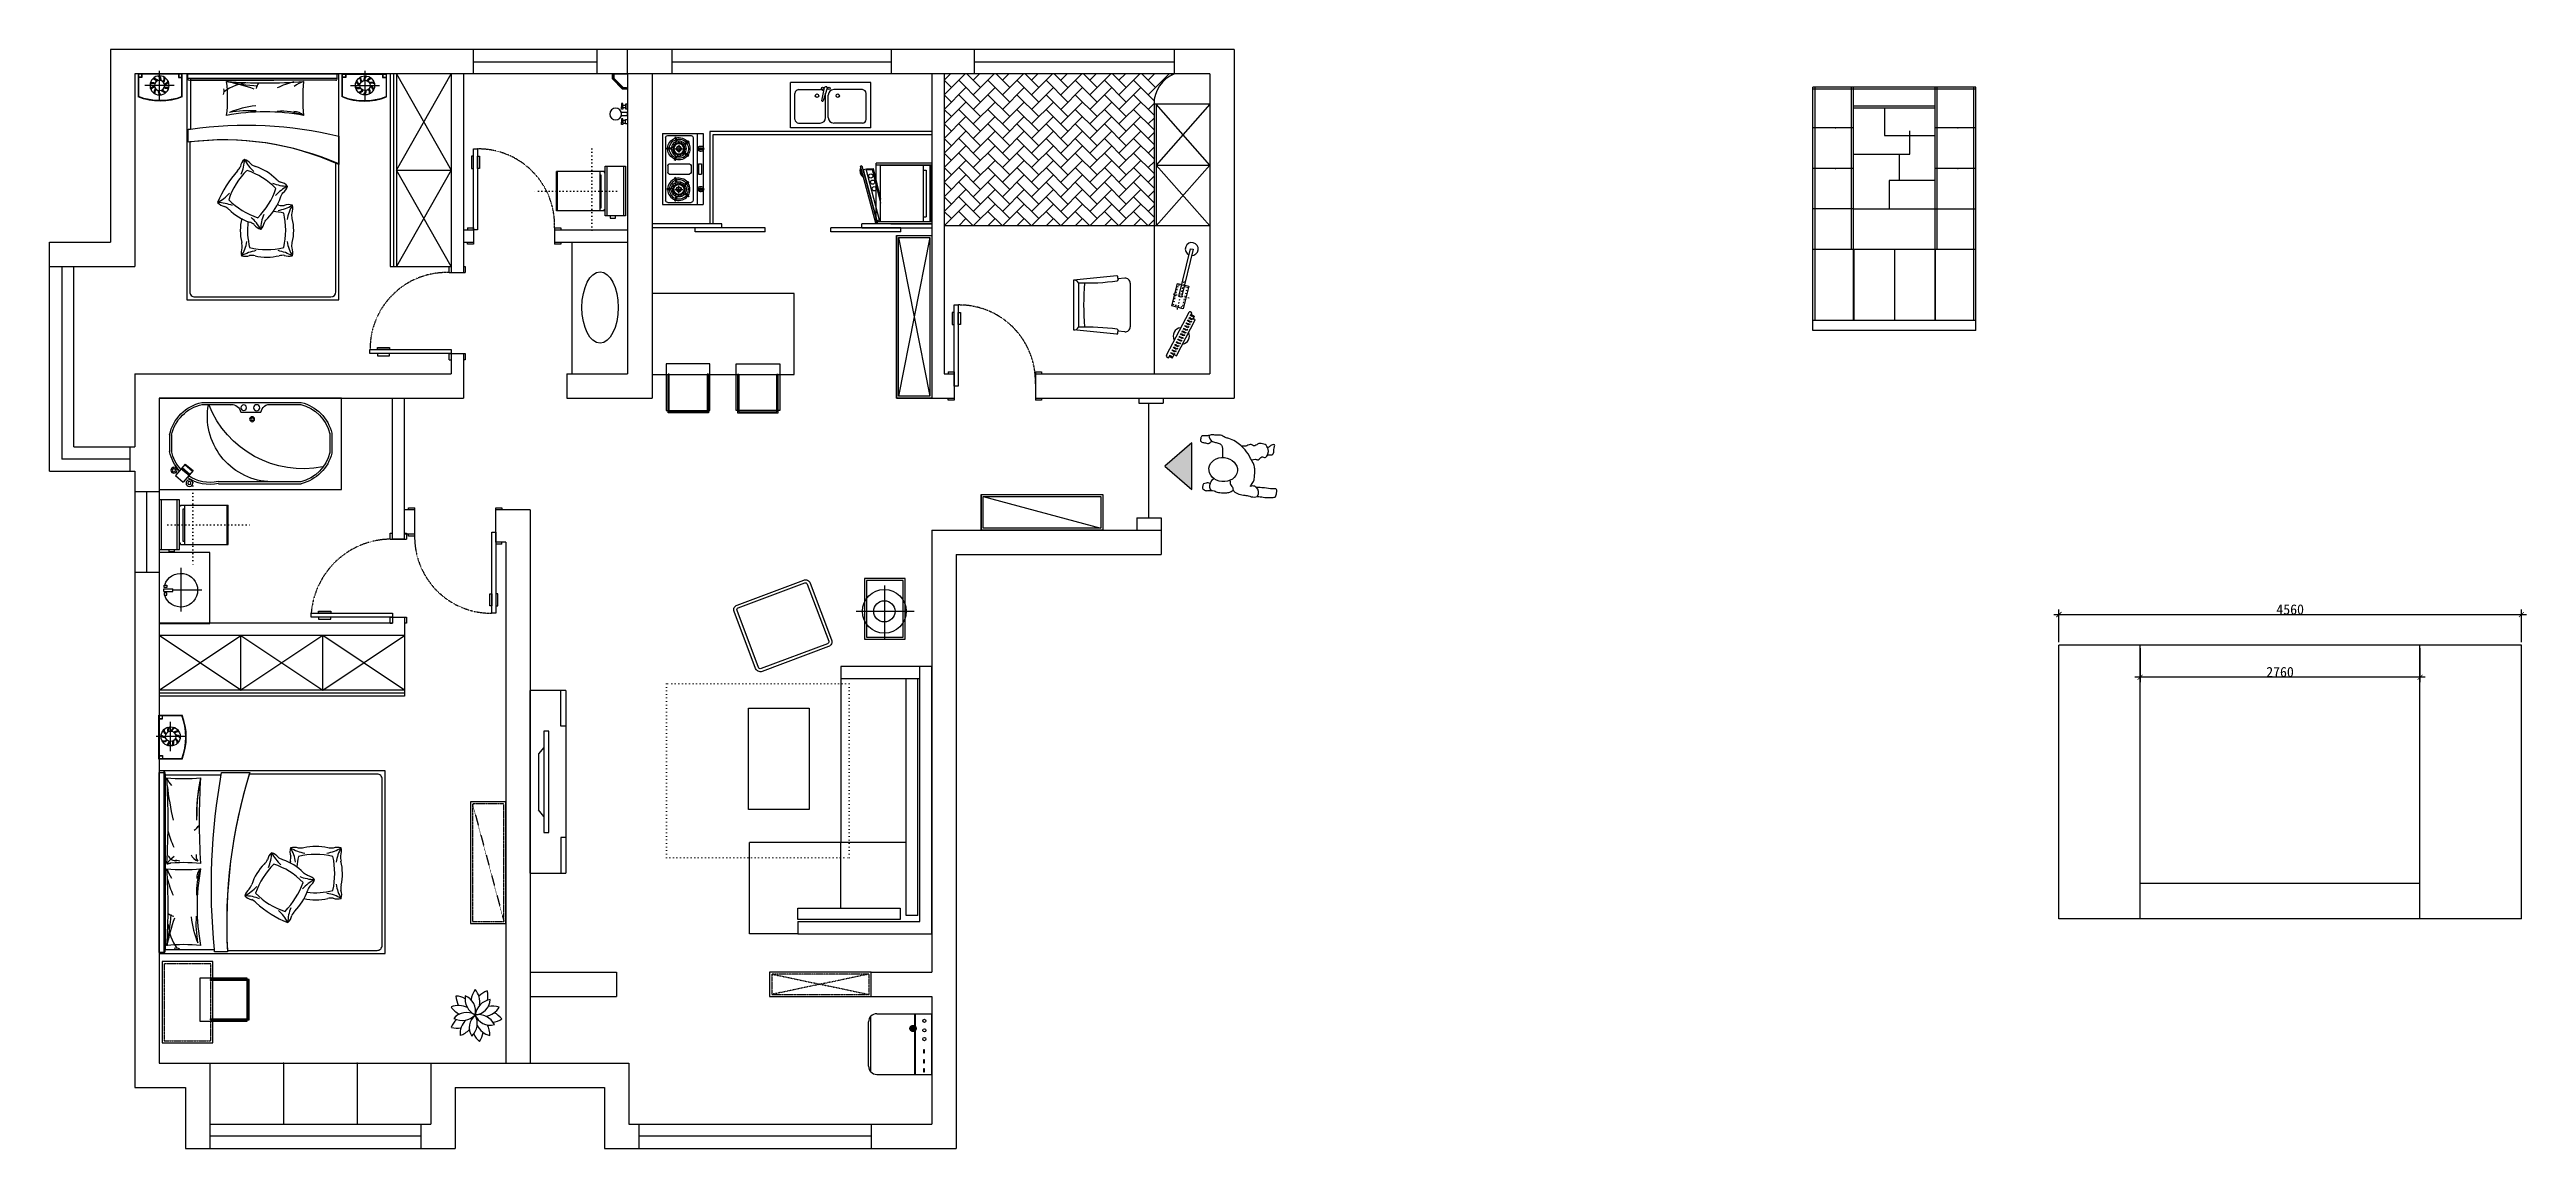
# Model space of a CAD drawing. Header units: millimetres. Extents: x -30834 to 68972, y -10073 to 1679.
# Drawn here: x 28732 to 53153, y -9653 to 1187 of the extents above; entities that cross this region are included whole.
import ezdxf

# ---------------------------------------------------------------- set-up
doc = ezdxf.new("R2010")
doc.units = ezdxf.units.MM
for name, pattern in [('ACAD_ISO02W100', [15, 12, -3]), ('ACAD_ISO03W100', [30, 12, -18]), ('ACAD_ISO07W100', [3.5, 0.5, -3]), ('DASH', [0.35, 0.25, -0.1])]:
    doc.linetypes.add(name, pattern=pattern)
for name, color, linetype in [('1', 1, 'Continuous'), ('8', 8, 'Continuous'), ('D', 4, 'Continuous'), ('O', 4, 'Continuous'), ('P-其他-五金洁具', 122, 'Continuous'), ('WALL-MOVE', 6, 'Continuous'), ('家具内线', 250, 'Continuous'), ('梁位', 1, 'Continuous')]:
    doc.layers.add(name, color=color, linetype=linetype)
doc.styles.add('ATT', font='txt')
doc.styles.get("Standard").update_dxf_attribs({"font": ''})
doc.styles.get('Standard').set_extended_font_data('SimSun')
doc.dimstyles.new('ISO-25', dxfattribs={"dimtxt": 100, "dimasz": 50, "dimexe": 50, "dimexo": 30, "dimtad": 1, "dimdec": 0, "dimtxsty": 'Standard', "dimblk": 'ARCHTICK', "dimcen": 30, "dimdle": 50, "dimclrd": 251, "dimclre": 251, "dimclrt": 256, "dimadec": 0, "dimazin": 0, "dimtfac": 1, "dimtdec": 0, "dimtmove": 2, "dimatfit": 3, "dimldrblk": 'DOT', "dimfxl": 1, "dimarcsym": 0})

msp = doc.modelspace()

# ---------------------------------------------------------------- blocks, each defined once
blk = doc.blocks.new('A$C57545BEF')
at = {"layer": '家具内线'}
blk.add_hatch(color=256, dxfattribs=at).paths.add_polyline_path([(80, 836), (311, 1105), (542, 836)])
blk.add_lwpolyline([(311, 1105), (80, 836), (542, 836), (311, 1105)], close=True, dxfattribs=at)
for centre, radius, start, end in [((114, 613), 50.8, 60.7778, 146.3788), ((626, 568), 102, 97.2665, 135.5568), ((51, 254), 74.6, 237.0292, 315.5679), ((456, 156), 74, 231.6495, 304.8628)]:
    blk.add_arc(centre, radius, start, end, dxfattribs=at)
at = {"layer": '家具内线', "extrusion": (0, 0, -1)}
blk.add_ellipse((277, 528), major_axis=(14, 140), ratio=0.844827, start_param=3.141593, end_param=9.424778, dxfattribs=at)
at = {"layer": '家具内线'}
for points, knots in [([(170, 461), (158, 455), (132, 467), (110, 435), (68, 433), (35, 386), (25, 333), (19, 276), (1, 232), (15, 182), (2, 131), (1, 76), (-1, 35), (12, 3), (43, 4), (66, -2), (92, 4), (83, 60), (94, 103), (100, 156), (97, 198), (122, 228), (101, 273), (146, 236), (175, 220), (228, 219), (278, 213), (335, 228), (396, 264), (464, 299), (515, 357), (559, 406), (582, 461), (593, 513), (623, 550), (612, 599), (625, 643), (602, 687), (620, 739), (585, 749), (561, 758), (543, 732), (541, 703), (529, 668), (559, 647), (545, 612), (541, 578), (523, 542), (489, 534), (448, 534), (417, 534), (396, 534)], [0, 0, 0, 0, 39.814734, 63.861679, 101.873716, 155.815282, 219.739603, 265.974723, 326.920515, 356.977896, 415.29971, 480.957001, 522.905694, 537.072014, 578.988508, 598.413424, 611.490791, 650.447739, 728.210158, 757.371518, 810.832955, 845.625325, 870.994577, 905.764712, 944.996243, 993.558153, 1054.454902, 1098.232023, 1164.921433, 1266.962374, 1325.770222, 1392.481568, 1463.947162, 1501.1189, 1552.606777, 1594.202632, 1645.292515, 1681.414686, 1743.889086, 1753.900839, 1787.894125, 1805.413181, 1839.779283, 1878.73623, 1899.347902, 1933.369187, 1972.552501, 2010.583195, 2039.92606, 2071.863263, 2133.764091, 2133.764091, 2133.764091, 2133.764091]), ([(187, 617), (193, 604), (171, 659), (131, 651), (151, 677), (141, 697), (142, 722), (117, 728), (95, 739), (75, 716), (65, 686), (75, 651), (66, 613), (47, 571), (49, 521), (48, 469), (65, 443), (75, 428)], [0, 0, 0, 0, 42.740303, 65.127122, 85.165103, 105.203524, 131.373069, 146.731066, 175.969445, 194.94235, 227.362383, 269.311076, 298.572891, 343.379818, 404.180332, 446.129025, 496.583665, 496.583665, 496.583665, 496.583665]), ([(374, 251), (368, 262), (388, 208), (366, 185), (388, 165), (410, 146), (382, 109), (434, 91), (406, 21), (475, 34), (527, 13), (521, 58), (502, 69), (491, 96), (522, 102), (531, 136), (542, 174), (517, 201), (507, 230), (529, 249), (523, 274), (505, 302), (506, 329), (507, 348)], [0, 0, 0, 0, 39.216823, 68.478658, 92.525782, 113.136954, 149.669204, 184.190421, 228.53435, 302.383813, 329.092788, 358.655257, 391.336544, 404.421574, 430.242052, 456.411597, 505.013562, 538.056847, 561.108806, 587.278866, 609.681888, 632.602247, 686.820609, 686.820609, 686.820609, 686.820609])]:
    blk.add_open_spline(points, degree=3, knots=knots, dxfattribs=at)
blk = doc.blocks.new('55')
at = {"color": 40, "ltscale": 100}
for p, q in [((97535, -5809), (97922, -5809)), ((97535, -6278), (97535, -5809)), ((97922, -6278), (97922, -5809)), ((97483, -6489), (97483, -6289)), ((97483, -6289), (97973, -6289)), ((97535, -6278), (97546, -6278)), ((97546, -6278), (97546, -6289)), ((97922, -6278), (97911, -6278)), ((97911, -6278), (97911, -6289)), ((97973, -6289), (97973, -6489)), ((97973, -6489), (97483, -6489))]:
    blk.add_line(p, q, dxfattribs=at)
for points in [[(97483, -6340), (97463, -6340), (97463, -6390), (97483, -6390)], [(97887, -6238), (97564, -6238), (97564, -6251), (97887, -6251)]]:
    blk.add_lwpolyline(points, close=True, dxfattribs=at)
at = {"layer": '1', "color": 32, "linetype": 'ACAD_ISO07W100', "ltscale": 10}
for p, q in [((97728, -6401), (97728, -5594)), ((98146, -6157), (97309, -6157))]:
    blk.add_line(p, q, dxfattribs=at)
at = {"layer": 'D', "color": 251}
for p, q in [((97535, -5819), (97922, -5819)), ((97483, -6309), (97973, -6309)), ((97922, -6238), (97535, -6238)), ((97973, -6469), (97483, -6469))]:
    blk.add_line(p, q, dxfattribs=at)
blk = doc.blocks.new('rte0.0000')
at = {"color": 40, "ltscale": 100}
for p, q in [((96613, -4355), (97051, -4355)), ((96533, -4435), (96533, -4979)), ((97131, -4435), (97131, -4979)), ((96533, -4818), (97131, -4818)), ((96533, -4979), (97131, -4979))]:
    blk.add_line(p, q, dxfattribs=at)
at = {"color": 1, "linetype": 'ACAD_ISO02W100', "ltscale": 100}
for p, q in [((96957, -4787), (97005, -4816)), ((96957, -4798), (96995, -4822)), ((96961, -4777), (97012, -4809)), ((96967, -4770), (97015, -4799)), ((96978, -4764), (97016, -4788))]:
    blk.add_line(p, q, dxfattribs=at)
at = {"color": 40, "ltscale": 100}
for points in [[(96591, -4898), (96591, -4904), (96555, -4904), (96555, -4898)], [(96678, -4898), (96678, -4904), (96642, -4904), (96642, -4898)], [(96778, -4898), (96778, -4904), (96742, -4904), (96742, -4898)]]:
    blk.add_lwpolyline(points, close=True, dxfattribs=at)
at = {"color": 1, "linetype": 'ACAD_ISO02W100', "ltscale": 100}
blk.add_circle((96986, -4793), 30, dxfattribs=at)
at = {"color": 40, "ltscale": 100}
for centre in [(96881, -4905), (96967, -4905), (97061, -4905)]:
    blk.add_circle(centre, 15.7, dxfattribs=at)
for centre, start, end in [((96613, -4435), 90, 180), ((97051, -4435), 0, 90)]:
    blk.add_arc(centre, 80, start, end, dxfattribs=at)
at = {"layer": 'D', "color": 251}
for p, q in [((96559, -4377), (97106, -4377)), ((97131, -4809), (96534, -4809))]:
    blk.add_line(p, q, dxfattribs=at)
blk = doc.blocks.new('rwer3d')
at = {"color": 40, "ltscale": 100}
for p, q in [((88216, -10487), (88216, -9922)), ((89938, -10487), (89938, -9987)), ((88207, -10472), (89119, -10472)), ((89947, -10472), (89119, -10472))]:
    blk.add_line(p, q, dxfattribs=at)
for points in [[(89977, -10534), (89977, -8304), (88177, -8304), (88177, -10534)], [(88193, -10487), (89967, -10487), (89967, -10534), (88193, -10534), (88193, -10487)], [(89119, -10472), (89937, -10472)]]:
    blk.add_lwpolyline(points, dxfattribs=at)
for points in [[(88935, -8738, 0.159461), (88939, -8817, -0.076283), (88935, -8869, 0.115075), (88935, -9107, -0.076283), (88939, -9159, 0.159461), (88935, -9238)], [(89248, -9000, 0.159461), (89209, -9069, -0.076283), (89178, -9112, 0.115075), (89053, -9313, -0.076283), (89028, -9359, 0.159461), (88983, -9424)], [(89356, -8820, 0.111006), (89020, -8820, 0.119549), (89020, -9160, 0.033212), (89123, -9176)], [(89562, -9292, 0.111006), (89276, -9114, 0.119549), (89096, -9403, 0.107813), (89381, -9582)], [(89383, -9582, 0.121865), (89562, -9292, 0.121865)]]:
    blk.add_lwpolyline(points, format="xyb", dxfattribs=at)
for points in [[(89091, -10124, 0.058596), (89091, -10458, 0.033326), (88244, -10458, 0.052163), (88244, -10124, 0.033617)], [(89900, -10124, 0.058596), (89900, -10458, 0.037221), (89141, -10458, 0.052163), (89141, -10124, 0.093949)]]:
    blk.add_lwpolyline(points, format="xyb", close=True, dxfattribs=at)
for centre, radius, start, end in [((88966, -8880), 145, 70.7023, 102.284), ((89028, -8570), 174, 265.2252, 282.6741), ((89187, -9248), 522, 77.0576, 103.3153), ((89341, -8569), 174, 257.6988, 275.1477), ((89402, -8860), 127, 74.5791, 110.8198), ((89313, -8772), 127, 339.3666, 15.6073), ((89199, -9137), 145, 38.7754, 70.3571), ((88669, -8991), 709, 353.1956, 14.0284), ((89605, -8832), 174, 175.0387, 192.4877), ((88926, -8988), 522, 346.8711, 13.1289), ((88973, -9127), 117, 251.3996, 291.5774), ((89031, -9409), 174, 77.6988, 95.1477), ((89185, -8730), 522, 257.0576, 258.7033), ((89416, -8907), 174, 233.2983, 250.7472), ((89192, -9566), 522, 45.1307, 71.3884), ((88659, -8850), 1095, 318.3818, 337.7644), ((89682, -9071), 174, 225.7718, 243.2208), ((89579, -9350), 127, 42.6522, 78.8929), ((89074, -9350), 117, 219.4726, 259.6505), ((88975, -9620), 174, 45.7718, 63.2208), ((89464, -9126), 522, 225.1307, 251.3884), ((89240, -9785), 174, 53.2983, 70.7472), ((89441, -9571), 122, 217.2937, 254.0973), ((89322, -9595), 127, 312.4658, 348.7065), ((89601, -9699), 174, 135.5854, 153.0343), ((88207, -10502), 30, 90, 180), ((89664, -10008), 437, 273.437, 306.903), ((90009, -10363), 83.1, 155.8927, 196.1192), ((89947, -10502), 30, 0, 90)]:
    blk.add_arc(centre, radius, start, end, dxfattribs=at)
at = {"layer": 'D', "color": 251}
blk.add_lwpolyline([(89947, -9861), (89947, -8384, 0.414214), (89897, -8334), (88257, -8334, 0.414214), (88207, -8384), (88207, -9645)], format="xyb", dxfattribs=at)
at = {"layer": 'D', "color": 250}
for points in [[(88987, -8878, 0.091296), (88935, -8738, 0.091296), (89076, -8789)], [(89295, -8789, 0.091296), (89435, -8738, 0.091296), (89384, -8878, 0.091296)], [(89217, -9147, 0.091296), (89248, -9000, 0.091296), (89340, -9118)], [(89076, -9187, 0.091296), (88935, -9238, 0.091296), (88987, -9098, 0.091296)], [(89526, -9234, 0.091296), (89672, -9265, 0.091296), (89554, -9356, 0.091296)], [(89130, -9455, 0.091296), (88983, -9424, 0.091296), (89102, -9333, 0.091296)], [(89438, -9542, 0.091296), (89408, -9689, 0.091296), (89316, -9571, 0.091296)]]:
    blk.add_lwpolyline(points, format="xyb", dxfattribs=at)
at = {"layer": 'D', "color": 251}
blk.add_lwpolyline([(89962, -9987), (89938, -9987, -0.070023), (88193, -9917), (88193, -9640, 0.088961), (89962, -9860)], format="xyb", close=True, dxfattribs=at)
for centre, radius, start, end in [((89691, -4812), 5055, 252.928, 272.9015), ((88606, -8491), 1672, 257.6485, 270.5412), ((88603, -8620), 1545, 256.736, 272.2063), ((88750, -10138), 28, 173.7543, 257.2187), ((89059, -9891), 417, 216.2085, 225.0849), ((89018, -10093), 76, 256.4823, 308.5563), ((88960, -10116), 111, 294.2916, 340.9896), ((89234, -10031), 132, 224.9456, 271.1772), ((89365, -9534), 631, 249.189, 273.416), ((89679, -9023), 1147, 266.4726, 279.7719), ((89506, -9237), 987, 276.2999, 291.8741), ((88144, -10229), 252, 294.6457, 314.1585), ((87948, -7297), 3179, 276.7484, 282.9872), ((88531, -9525), 951, 284.4079, 294.77), ((88985, -10371), 77.1, 289.4328, 10.5022), ((89342, -10146), 401, 216.4935, 231.2792), ((89143, -10363), 83.1, 155.8927, 196.1192), ((89039, -10448), 53.6, 349.1559, 39.1767), ((89015, -10102), 378, 289.4686, 305.3909), ((89043, -9646), 830, 283.5116, 295.7264), ((89481, -10365), 130, 321.8174, 349.8987), ((89409, -12791), 2383, 78.1166, 85.5577), ((90549, -7554), 2975, 251.9835, 257.4053)]:
    blk.add_arc(centre, radius, start, end, dxfattribs=at)
blk = doc.blocks.new('erer3wwe')
at = {"color": 40, "ltscale": 100}
for p, q in [((87730, -6423), (87730, -6195)), ((88084, -6308), (87796, -6308)), ((87940, -6164), (87940, -6452)), ((88164, -6195), (88164, -6423))]:
    blk.add_line(p, q, dxfattribs=at)
for points in [[(87766, -6423), (87766, -6387), (87730, -6387)], [(88164, -6423), (87730, -6423)], [(88128, -6423), (88128, -6387), (88164, -6387)]]:
    blk.add_lwpolyline(points, dxfattribs=at)
for radius in [94.2, 51]:
    blk.add_circle((87940, -6308), radius, dxfattribs=at)
blk.add_arc((87947, -6755), 601, 68.8749, 111.2552, dxfattribs=at)
at = {"layer": 'D', "color": 251}
for p, q in [((87733, -6423), (87733, -6197)), ((88161, -6197), (88161, -6420))]:
    blk.add_line(p, q, dxfattribs=at)
at = {"layer": 'D', "color": 3}
blk.add_line((87870, -6423), (87887, -6423), dxfattribs=at)
at = {"layer": 'D', "color": 251}
for points in [[(87763, -6423), (87763, -6423), (87763, -6390), (87730, -6390)], [(88161, -6420), (87733, -6420)], [(88131, -6423), (88131, -6423), (88131, -6390), (88164, -6390)]]:
    blk.add_lwpolyline(points, dxfattribs=at)
for centre, radius, start, end in [((87947, -6758), 600, 69.0948, 110.9052), ((87875, -6284), 46.2, 232.3002, 292.538), ((87875, -6278), 60.5, 244.17, 290.4897), ((87905, -6246), 60.5, 208.17, 254.4897), ((87901, -6251), 46.2, 196.3002, 256.538), ((87948, -6238), 60.5, 172.17, 218.4897), ((87942, -6239), 46.2, 160.3002, 220.538), ((87988, -6256), 60.5, 136.17, 182.4897), ((87982, -6254), 46.2, 124.3002, 184.538), ((88009, -6294), 60.5, 100.17, 146.4897), ((88006, -6289), 46.2, 88.3002, 148.538), ((87937, -6377), 46.2, 340.3002, 40.538), ((87931, -6379), 60.5, 352.17, 38.4897), ((88004, -6338), 60.5, 64.17, 110.4897), ((88005, -6332), 46.2, 52.3002, 112.538), ((87979, -6366), 46.2, 16.3002, 76.538), ((87975, -6370), 60.5, 28.17, 74.4897), ((87873, -6327), 46.2, 268.3002, 328.538), ((87870, -6322), 60.5, 280.17, 326.4897), ((87897, -6363), 46.2, 304.3002, 4.538), ((87892, -6360), 60.5, 316.17, 2.4897)]:
    blk.add_arc(centre, radius, start, end, dxfattribs=at)
blk = doc.blocks.new('852253')
at = {"color": 40}
for p, q in [((27431, -71121), (27431, -70571)), ((27431, -70571), (28031, -70571)), ((27440, -70566), (28000, -70416)), ((27443, -70580), (27440, -70566)), ((28004, -70430), (27443, -70580)), ((28004, -70430), (28000, -70416)), ((28031, -71121), (28031, -70571)), ((28031, -71121), (28031, -70571)), ((28031, -71121), (28031, -70571)), ((27431, -70716), (27431, -71121)), ((28012, -71034), (27452, -71034)), ((28031, -71121), (27431, -71121)), ((28011, -71101), (27451, -71101))]:
    blk.add_line(p, q, dxfattribs=at)
at = {"color": 251}
for p, q in [((27451, -71121), (27451, -70571)), ((27463, -70581), (27965, -70447)), ((27469, -70605), (27972, -70471)), ((27968, -70533), (27636, -70615)), ((27977, -70541), (27676, -70614)), ((27972, -70471), (27965, -70447)), ((27965, -70476), (27968, -70533)), ((27974, -70480), (27977, -70541)), ((27987, -70416), (27978, -70418)), ((28011, -71121), (28011, -70571)), ((27452, -71121), (27452, -70615)), ((27452, -70615), (28012, -70615)), ((27469, -70605), (27463, -70581)), ((27469, -70605), (27472, -70615)), ((28012, -70615), (28012, -71121)), ((27502, -71034), (27502, -71064)), ((27962, -71064), (27502, -71064)), ((27962, -71034), (27962, -71064)), ((28011, -71111), (27451, -71111))]:
    blk.add_line(p, q, dxfattribs=at)
at = {"color": 3}
blk.add_line((27452, -71121), (27452, -70643), dxfattribs=at)
at = {"color": 251}
for centre in [(27778, -70552), (27843, -70536), (27904, -70518)]:
    blk.add_circle(centre, 21, dxfattribs=at)
for radius, start, end in [(83.4, 69.8756, 140.1244), (78.4, 75.4644, 134.5356)]:
    blk.add_arc((27958, -70494), radius, start, end, dxfattribs=at)
blk = doc.blocks.new('rtyt')
at = {"color": 40}
for p, q in [((37818, -4100), (37818, -4630)), ((37539, -4355), (38111, -4355))]:
    blk.add_line(p, q, dxfattribs=at)
blk.add_lwpolyline([(37623, -4630), (38023, -4630), (38023, -4030), (37623, -4030)], close=True, dxfattribs=at)
at = {"color": 252}
blk.add_lwpolyline([(37643, -4610), (38003, -4610), (38003, -4050), (37643, -4050)], close=True, dxfattribs=at)
at = {"color": 40}
for radius in [216, 105]:
    blk.add_circle((37818, -4355), radius, dxfattribs=at)
blk = doc.blocks.new('8552223')
at = {"color": 40}
for p, q in [((9765, -10470), (9765, -9679)), ((9765, -9679), (10211, -9679)), ((9811, -9758), (9811, -9972)), ((9849, -9722), (10104, -9722)), ((10141, -9758), (10141, -9972)), ((10211, -10470), (10211, -9679)), ((10157, -10041), (10030, -10001)), ((10031, -9987), (10162, -10013)), ((9811, -10389), (9811, -10105)), ((9865, -10025), (10107, -10025)), ((9865, -10052), (10088, -10052)), ((10141, -10389), (10141, -10105)), ((9765, -10470), (10211, -10470)), ((9849, -10425), (10104, -10425))]:
    blk.add_line(p, q, dxfattribs=at)
at = {"color": 251}
for centre in [(10081, -9940), (10081, -10145)]:
    blk.add_circle(centre, 17.1, dxfattribs=at)
at = {"color": 40}
for centre in [(10154, -9996), (10154, -10060)]:
    blk.add_circle(centre, 11.8, dxfattribs=at)
for centre, radius, start, end in [((9851, -9763), 40.5, 94.8143, 173.8893), ((10103, -9731), 8.91, 85.1857, 90), ((10101, -9763), 40.5, 6.1107, 85.1857), ((9865, -9972), 53.5, 180, 270), ((10035, -9994), 8.06, 121.5589, 234.7472), ((10088, -9972), 53.5, 319.4308, 0), ((9865, -10105), 53.5, 90, 180), ((10088, -10105), 53.5, 0, 90), ((10160, -10033), 8.91, 252.3516, 329.2344), ((10152, -10028), 18, 329.2344, 57.1638), ((9851, -10385), 40.5, 186.1107, 265.1857), ((10103, -10416), 8.91, 270, 274.8143), ((10101, -10385), 40.5, 274.8143, 353.8893)]:
    blk.add_arc(centre, radius, start, end, dxfattribs=at)
at = {"color": 0}
for centre, radius, start, end in [((10088, -9972), 53.5, 270, 270.5321), ((9849, -10416), 8.91, 265.1857, 270)]:
    blk.add_arc(centre, radius, start, end, dxfattribs=at)
blk = doc.blocks.new('ffyr')
at = {"color": 40, "ltscale": 100}
for p, q in [((8176, 4643), (6676, 4643)), ((6676, 4643), (6676, 2413)), ((8176, 2413), (8176, 4643)), ((8138, 2460), (8138, 2959)), ((6703, 2475), (7318, 2475)), ((8146, 2475), (7318, 2475)), ((6695, 2413), (6676, 2413))]:
    blk.add_line(p, q, dxfattribs=at)
for points in [[(7135, 4209, 0.159461), (7138, 4130, -0.076283), (7135, 4077, 0.115075), (7135, 3840, -0.076283), (7138, 3787, 0.159461), (7135, 3709)], [(7447, 3947, 0.159461), (7409, 3878, -0.076283), (7378, 3835, 0.115075), (7252, 3634, -0.076283), (7228, 3587, 0.159461), (7183, 3522)], [(7556, 4127, 0.111006), (7220, 4127, 0.119549), (7220, 3786, 0.033212), (7323, 3771)], [(7762, 3655, 0.111006), (7476, 3832, 0.119549), (7296, 3543, 0.107813), (7581, 3365)], [(7582, 3365, 0.121865), (7762, 3655, 0.121865)]]:
    blk.add_lwpolyline(points, format="xyb", dxfattribs=at)
blk.add_lwpolyline([(7783, 2823, 0.058596), (7783, 2489, 0.037221), (7024, 2489, 0.052163), (7024, 2823, 0.093949)], format="xyb", close=True, dxfattribs=at)
for points in [[(6695, 2460), (8166, 2460), (8166, 2413), (6695, 2413), (6695, 2460)], [(7318, 2475), (8137, 2475)]]:
    blk.add_lwpolyline(points, dxfattribs=at)
for centre, radius, start, end in [((7166, 4067), 145, 70.7023, 102.284), ((7228, 4377), 174, 265.2252, 282.6741), ((7386, 3699), 522, 77.0576, 103.3153), ((7540, 4378), 174, 257.6988, 275.1477), ((7601, 4086), 127, 74.5791, 110.8198), ((7513, 4175), 127, 339.3666, 15.6073), ((7399, 3810), 145, 38.7754, 70.3571), ((6868, 3955), 709, 353.1956, 14.0284), ((7804, 4115), 174, 175.0387, 192.4877), ((7126, 3959), 522, 346.8711, 13.1289), ((7172, 3820), 117, 251.3996, 291.5774), ((7231, 3538), 174, 77.6988, 95.1477), ((7385, 4217), 522, 257.0576, 258.7033), ((7615, 4040), 174, 233.2983, 250.7472), ((7391, 3381), 522, 45.1307, 71.3884), ((6858, 4097), 1095, 318.3818, 337.7644), ((7881, 3876), 174, 225.7718, 243.2208), ((7778, 3596), 127, 42.6522, 78.8929), ((7273, 3597), 117, 219.4726, 259.6505), ((7174, 3326), 174, 45.7718, 63.2208), ((7664, 3821), 522, 225.1307, 251.3884), ((7440, 3162), 174, 53.2983, 70.7472), ((7641, 3375), 122, 217.2937, 254.0973), ((7522, 3351), 127, 312.4658, 348.7065), ((7801, 3248), 174, 135.5854, 153.0343), ((6704, 2465), 9.98, 85.3761, 209.9604), ((7546, 2939), 437, 273.437, 306.903), ((7891, 2584), 83.1, 155.8927, 196.1192), ((8146, 2445), 30, 0, 90)]:
    blk.add_arc(centre, radius, start, end, dxfattribs=at)
at = {"layer": 'D', "color": 251}
for p, q in [((6706, 4563), (6706, 3302)), ((8096, 4613), (6756, 4613)), ((8146, 3086), (8146, 4563))]:
    blk.add_line(p, q, dxfattribs=at)
at = {"layer": 'D', "color": 250}
for points in [[(7186, 4068, 0.091296), (7135, 4209, 0.091296), (7275, 4157)], [(7494, 4157, 0.091296), (7635, 4209, 0.091296), (7583, 4068, 0.091296)], [(7417, 3800, 0.091296), (7447, 3947, 0.091296), (7540, 3829)], [(7275, 3760, 0.091296), (7135, 3709, 0.091296), (7186, 3849, 0.091296)], [(7725, 3713, 0.091296), (7872, 3682, 0.091296), (7754, 3590, 0.091296)], [(7329, 3491, 0.091296), (7183, 3522, 0.091296), (7301, 3614, 0.091296)], [(7638, 3404, 0.091296), (7607, 3258, 0.091296), (7515, 3376, 0.091296)]]:
    blk.add_lwpolyline(points, format="xyb", dxfattribs=at)
at = {"layer": 'D', "color": 251}
blk.add_lwpolyline([(8161, 2959), (8138, 2959, -0.096412), (6676, 3029), (6676, 3307, 0.137925), (8161, 3087)], format="xyb", close=True, dxfattribs=at)
for centre, radius, start, end in [((6756, 4563), 50, 90, 180), ((8096, 4563), 50, 360, 90), ((7809, 5894), 2829, 246.4034, 276.8575), ((7117, 2916), 132, 224.9456, 271.1772), ((7248, 3413), 631, 249.189, 273.416), ((7561, 3924), 1147, 266.4726, 279.7719), ((7388, 3710), 987, 276.2999, 291.8741), ((6898, 2845), 378, 289.4686, 305.3909), ((6925, 3300), 830, 283.5116, 295.7264), ((7363, 2581), 130, 321.8174, 349.8987), ((7292, 156), 2383, 78.1166, 85.5577), ((8431, 5392), 2975, 251.9835, 257.4053)]:
    blk.add_arc(centre, radius, start, end, dxfattribs=at)
blk = doc.blocks.new('tyrt')
at = {"color": 40}
blk.add_line((24097, -3673), (24097, -3653), dxfattribs=at)
for points in [[(24157, -2806), (24137, -2806), (24137, -2926), (24157, -2926)], [(24157, -2733), (24197, -2733), (24197, -3533), (24157, -3533)], [(24197, -2806), (24217, -2806), (24217, -2926), (24197, -2926)]]:
    blk.add_lwpolyline(points, close=True, dxfattribs=at)
at = {"color": 251, "linetype": 'DASH', "ltscale": 0.2}
blk.add_arc((24204, -3487), 753, 357.9783, 90.5336, dxfattribs=at)
at = {"layer": 'WALL-MOVE', "color": 40}
for p, q in [((24097, -3513), (24157, -3513)), ((24097, -3513), (24097, -3533)), ((24157, -3513), (24157, -3673)), ((24957, -3513), (24957, -3673)), ((24957, -3513), (25017, -3513)), ((25017, -3513), (25017, -3533)), ((25017, -3653), (25017, -3673)), ((24157, -3673), (24097, -3673)), ((25017, -3673), (24957, -3673))]:
    blk.add_line(p, q, dxfattribs=at)
blk = doc.blocks.new('trtryt')
at = {"color": 40, "ltscale": 100}
for p, q in [((31272, -2490), (31349, -2425)), ((31446, -2540), (31349, -2425)), ((31696, -2411), (32512, -2411)), ((31696, -2431), (32512, -2431)), ((31369, -2604), (31272, -2490)), ((31330, -2558), (31407, -2494)), ((31337, -2566), (31413, -2501)), ((31340, -2570), (31416, -2505)), ((31366, -2600), (31442, -2536)), ((31369, -2604), (31446, -2540)), ((31215, -2892), (31215, -2729)), ((31235, -2892), (31235, -2729)), ((32795, -2908), (32795, -2713)), ((32815, -2908), (32815, -2713)), ((31916, -3116), (32116, -3116)), ((31533, -3191), (31842, -3191)), ((31533, -3211), (32512, -3211)), ((32185, -3191), (32512, -3191))]:
    blk.add_line(p, q, dxfattribs=at)
blk.add_lwpolyline([(32911, -2353), (32911, -3253), (31111, -3253), (31111, -2353)], close=True, dxfattribs=at)
for centre, radius in [((31410, -2417), 32.7), ((31410, -2417), 15), ((31258, -2544), 30), ((31258, -2544), 16.4), ((31946, -3160), 27.5), ((32073, -3160), 30.3)]:
    blk.add_circle(centre, radius, dxfattribs=at)
for centre, radius, start, end in [((31615, -2811), 408, 78.457, 123.7777), ((31615, -2811), 388, 78.457, 123.4415), ((32415, -2811), 392, 13.7167, 76.2833), ((32415, -2811), 412, 13.7167, 76.2833), ((31615, -2811), 408, 137.8479, 168.457), ((31615, -2811), 388, 138.2405, 168.457), ((31615, -2811), 408, 191.543, 258.457), ((31615, -2811), 388, 191.543, 258.457), ((32415, -2811), 392, 283.7167, 346.2833), ((32415, -2811), 412, 283.7167, 346.2833), ((31829, -3104), 87.3, 261.3319, 352.5808), ((32201, -3107), 85.5, 186.0461, 280.8031)]:
    blk.add_arc(centre, radius, start, end, dxfattribs=at)
at = {"layer": 'O', "color": 251}
for radius in [24.7, 13.8]:
    blk.add_circle((32029, -3047), radius, dxfattribs=at)
for centre, radius, start, end in [((32234, -3076), 647, 94.5571, 190.1465), ((32530, -3554), 996, 78.6169, 158.6027)]:
    blk.add_arc(centre, radius, start, end, dxfattribs=at)
blk = doc.blocks.new('wewer')
at = {"layer": 'P-其他-五金洁具', "color": 8}
for p, q in [((-322, 11258), (-322, 11251)), ((-322, 11107), (-322, 11100))]:
    blk.add_line(p, q, dxfattribs=at)
for points in [[(-361, 11276), (-361, 11232), (-383, 11232), (-383, 11276)], [(-336, 11258), (-336, 11283), (-322, 11283), (-322, 11258)], [(-336, 11251), (-336, 11226), (-322, 11226), (-322, 11251)], [(-361, 11082), (-361, 11126), (-383, 11126), (-383, 11082)], [(-336, 11107), (-336, 11133), (-322, 11133), (-322, 11107)], [(-336, 11100), (-336, 11075), (-322, 11075), (-322, 11100)]]:
    blk.add_lwpolyline(points, close=True, dxfattribs=at)
for points in [[(-361, 11242), (-336, 11242), (-336, 11268), (-361, 11268)], [(-322, 11164), (-383, 11164), (-383, 11194), (-322, 11194)], [(-361, 11117), (-336, 11117), (-336, 11091), (-361, 11091)]]:
    blk.add_lwpolyline(points, dxfattribs=at)
blk.add_circle((-265, 11179), 58.1, dxfattribs=at)
blk = doc.blocks.new('222.')
at = {"color": 40, "ltscale": 100}
for p, q in [((96014, -4561), (96014, -4845)), ((95794, -4767), (96224, -4767)), ((96027, -4845), (96001, -4845)), ((96001, -4933), (96001, -4845)), ((96027, -4933), (96027, -4845)), ((95964, -4906), (95988, -4906)), ((95964, -4932), (95964, -4906)), ((95988, -4932), (95964, -4932)), ((95988, -4906), (95988, -4932)), ((96041, -4906), (96041, -4932)), ((96064, -4906), (96041, -4906)), ((96041, -4932), (96064, -4932)), ((96064, -4932), (96064, -4906))]:
    blk.add_line(p, q, dxfattribs=at)
blk.add_lwpolyline([(96341, -4481), (95641, -4481), (95641, -4981), (96341, -4981)], close=True, dxfattribs=at)
at = {"color": 40, "ltscale": 100, "extrusion": (0, 0, -1)}
for major_axis, start_param, end_param in [((0, 166), 3.446367, 9.120507), ((-118, 118), 3.849992, 4.00399)]:
    blk.add_ellipse((96014, -4767), major_axis=major_axis, ratio=1, start_param=start_param, end_param=end_param, dxfattribs=at)
blk = doc.blocks.new('8552')
at = {"color": 9}
for p, q in [((44038, -70058), (44081, -69629)), ((44571, -69629), (44081, -69629)), ((44546, -69679), (44107, -69679)), ((44615, -70058), (44571, -69629)), ((44061, -70135), (44067, -70066)), ((44591, -70135), (44585, -70066)), ((44541, -70189), (44111, -70189))]:
    blk.add_line(p, q, dxfattribs=at)
for points in [[(44043, -70063, 0.000061), (44043, -70063, 0.000003)], [(44043, -70063, 0.000061), (44043, -70063, 0.000003)], [(44610, -70063), (44610, -70063, -0.000001), (44610, -70063)]]:
    blk.add_lwpolyline(points, format="xyb", close=True, dxfattribs=at)
for centre, radius, start, end in [((44127, -69637), 46.5, 170.0218, 244.303), ((42016, -69764), 2092, 351.8571, 2.3222), ((44323, -72170), 2441, 84.8112, 95.0115), ((46636, -69764), 2092, 177.6778, 188.1429), ((44525, -69637), 46.5, 295.697, 9.9782), ((44043, -70058), 5, 174.8978, 270.6251), ((44044, -70152), 89, 70.1472, 90.6251), ((44078, -70059), 10, 250.1472, 352.6043), ((44575, -70059), 10, 187.3957, 289.8528), ((44609, -70152), 89, 89.3749, 109.8528), ((44610, -70058), 5, 269.3749, 5.1022), ((44111, -70139), 50, 174.8978, 270), ((44541, -70139), 50, 270, 5.1022)]:
    blk.add_arc(centre, radius, start, end, dxfattribs=at)
blk = doc.blocks.new('rrty')
at = {"color": 9}
for p, q in [((43814, -70555), (43805, -70573)), ((43805, -70573), (43820, -70581)), ((43809, -70602), (43804, -70612)), ((43804, -70612), (43837, -70629)), ((43815, -70592), (43809, -70602)), ((43820, -70581), (43815, -70592)), ((43837, -70629), (43825, -70651))]:
    blk.add_line(p, q, dxfattribs=at)
at = {"color": 40}
for p, q in [((44253, -70773), (43827, -70551)), ((43825, -70651), (44181, -70836)), ((44181, -70836), (44193, -70814)), ((44216, -70826), (44193, -70814)), ((44216, -70826), (44221, -70816)), ((44221, -70816), (44227, -70806)), ((44227, -70806), (44232, -70795)), ((44232, -70795), (44248, -70804)), ((44248, -70804), (44258, -70786))]:
    blk.add_line(p, q, dxfattribs=at)
at = {"color": 250, "linetype": 'ACAD_ISO03W100'}
for p, q in [((44221, -70816), (43809, -70602)), ((43809, -70602), (44221, -70816)), ((44227, -70806), (43815, -70592)), ((43815, -70592), (44227, -70806)), ((44232, -70795), (43820, -70581)), ((43820, -70581), (44232, -70795)), ((44193, -70814), (43837, -70629)), ((43837, -70629), (44193, -70814))]:
    blk.add_line(p, q, dxfattribs=at)
at = {"color": 9}
for centre, radius, start, end in [((43823, -70560), 10, 62.5256, 152.5256), ((44021, -70699), 80.7, 188.0966, 296.9545), ((44021, -70699), 80.7, 4.542, 120.5091)]:
    blk.add_arc(centre, radius, start, end, dxfattribs=at)
at = {"color": 40}
blk.add_arc((44249, -70781), 10, 332.5256, 62.5256, dxfattribs=at)
blk = doc.blocks.new('t')
at = {"color": 250, "linetype": 'ACAD_ISO03W100'}
for p, q in [((44557, -70724), (44273, -70654)), ((44306, -70708), (44327, -70621)), ((44503, -70756), (44306, -70708)), ((44327, -70621), (44524, -70669)), ((44394, -70776), (44436, -70602)), ((44510, -70729), (44503, -70756)), ((44524, -70669), (44516, -70703))]:
    blk.add_line(p, q, dxfattribs=at)
at = {"color": 9}
for p, q in [((44290, -70718), (44318, -70606)), ((44513, -70772), (44290, -70718)), ((44318, -70606), (44540, -70660)), ((44405, -70700), (44411, -70674)), ((44876, -70815), (44405, -70700)), ((44411, -70674), (44882, -70789)), ((44522, -70732), (44513, -70772)), ((44540, -70660), (44529, -70706)), ((44882, -70789), (44876, -70815))]:
    blk.add_line(p, q, dxfattribs=at)
blk.add_arc((44879, -70802), 64, 178.0945, 154.5214, dxfattribs=at)
blk = doc.blocks.new('52236')
at = {"color": 40, "ltscale": 100}
for p, q in [((23756, -69952), (23756, -70413)), ((23772, -69952), (23756, -69952)), ((23772, -69929), (24170, -69929)), ((23772, -70312), (23772, -69929)), ((23783, -69940), (24160, -69940)), ((23783, -70312), (23783, -69940)), ((24160, -69952), (23783, -69952)), ((24160, -69940), (24160, -70312)), ((24170, -69929), (24170, -70312)), ((24187, -69952), (24170, -69952)), ((24187, -70413), (24187, -69952)), ((23772, -70312), (23783, -70312)), ((24160, -70312), (24170, -70312)), ((23756, -70413), (24187, -70413))]:
    blk.add_line(p, q, dxfattribs=at)
blk = doc.blocks.new('P12PLT03')
at = {"color": 0, "linetype": 'ByBlock'}
for centre, radius, start, end in [((0.333, 0.25), 0.417, 143.1301, 173.4932), ((-0.292, 0.25), 0.384, 351.1324, 40.6013), ((-0.328, -0.2), 0.384, 63.1324, 112.6013), ((-0.135, 0.394), 0.417, 215.1301, 245.4932), ((-0.168, -0.28), 0.327, 59.0447, 140.2473), ((-0.257, 0.244), 0.354, 242.7761, 316.5159), ((-0.374, 0.045), 0.323, 57.5086, 91.2476), ((0.135, 0.406), 0.518, 184.2105, 205.3514), ((0.152, 0.32), 0.354, 170.7761, 244.5159), ((-0.318, 0.073), 0.327, 347.0447, 68.2473), ((-0.311, -0.169), 0.354, 314.7761, 28.5159), ((-0.029, 0.325), 0.327, 275.0447, 356.2473), ((0.351, -0.046), 0.354, 98.7761, 172.5159), ((0.065, -0.348), 0.354, 26.7761, 100.5159), ((0.3, 0.128), 0.327, 203.0447, 284.2473), ((0.428, -0.003), 0.518, 112.2105, 133.3514), ((0.148, 0.355), 0.384, 279.1324, 328.6013), ((-0.073, 0.37), 0.323, 345.5086, 19.2476), ((0.341, -0.24), 0.417, 71.1301, 101.4931), ((0.129, -0.408), 0.518, 40.2105, 61.3514), ((-0.159, -0.342), 0.323, 129.5086, 163.2476), ((-0.344, 0.254), 0.518, 256.2105, 277.3514), ((0.089, -0.374), 0.384, 135.1324, 184.6013), ((-0.417, -0.006), 0.417, 287.1301, 317.4932), ((0.214, -0.246), 0.327, 131.0447, 212.2473), ((0.276, -0.256), 0.323, 201.5086, 235.2476), ((0.383, -0.031), 0.384, 207.1324, 256.6013), ((-0.348, -0.249), 0.518, 328.2105, 349.3514), ((-0.123, -0.398), 0.417, 359.1301, 29.4931), ((0.329, 0.183), 0.323, 273.5086, 307.2476)]:
    blk.add_arc(centre, radius, start, end, dxfattribs=at)
at = {"color": 0, "linetype": 'ByBlock', "style": 'ATT'}
for tag, p, flags in [('ITEM', (0, -2.25), 3), ('ROOM_NUMBER', (0, -3.583), 1)]:
    blk.add_attdef(tag, p, '', height=1, dxfattribs=dict(at, flags=flags))
blk = doc.blocks.new('rtrev')
at = {"color": 40, "ltscale": 100}
for p, q in [((91734, -4063), (93534, -4063)), ((91734, -4063), (91734, -4413)), ((93534, -4413), (93534, -4063)), ((93134, -4230), (92134, -4230)), ((92134, -4230), (92134, -4280)), ((92134, -4280), (93134, -4280)), ((92294, -4280), (92359, -4332)), ((92359, -4332), (92909, -4332)), ((92974, -4280), (92909, -4332)), ((93134, -4280), (93134, -4230)), ((93534, -4413), (91734, -4413))]:
    blk.add_line(p, q, dxfattribs=at)
at = {"layer": 'D', "color": 251}
for p, q in [((92084, -4113), (91734, -4113)), ((92084, -4063), (92084, -4113)), ((93184, -4063), (93184, -4113)), ((93184, -4113), (93534, -4113))]:
    blk.add_line(p, q, dxfattribs=at)
blk = doc.blocks.new('r0.0.')
at = {"color": 40, "ltscale": 100}
for p, q in [((91753, 12872), (94388, 12872)), ((91753, 11551), (91753, 12872)), ((91932, 12731), (91932, 12618)), ((91932, 12731), (94268, 12731)), ((94388, 12872), (94388, 11972)), ((91932, 12618), (94268, 12618)), ((92653, 11972), (92653, 11072)), ((94388, 11972), (92653, 11972)), ((91753, 11551), (91753, 11072)), ((91753, 11072), (92653, 11072))]:
    blk.add_line(p, q, dxfattribs=at)
for points in [[(91894, 12559), (91894, 11551), (92006, 11551), (92006, 12559)], [(93979, 11662), (92979, 11662), (92979, 11062), (93979, 11062)]]:
    blk.add_lwpolyline(points, close=True, dxfattribs=at)
at = {"color": 40, "linetype": 'ACAD_ISO07W100', "lineweight": 13, "ltscale": 10}
blk.add_lwpolyline([(94218, 12056), (94218, 10253), (92502, 10253), (92502, 12056)], close=True, dxfattribs=at)
at = {"color": 40, "ltscale": 100}
blk.add_lwpolyline([(94995, 10951), (95241, 11607, 0.414214), (95212, 11671), (94650, 11882, 0.414214), (94585, 11853), (94340, 11197, 0.414214), (94369, 11133), (94931, 10922, 0.414214)], format="xyb", close=True, dxfattribs=at)
at = {"layer": 'D', "color": 251}
for p, q in [((91873, 12752), (94388, 12752)), ((91873, 11551), (91873, 12752)), ((94268, 12752), (94268, 11972)), ((92653, 12618), (92653, 11972)), ((92006, 11972), (92653, 11972)), ((91873, 11551), (91753, 11551))]:
    blk.add_line(p, q, dxfattribs=at)
blk.add_lwpolyline([(94967, 10962), (95213, 11617, 0.414214), (95201, 11643), (94639, 11854, 0.414214), (94613, 11842), (94368, 11187, 0.414214), (94379, 11161), (94941, 10950, 0.414214)], format="xyb", close=True, dxfattribs=at)
blk = doc.blocks.new('5822363333')
at = {"color": 40}
for p, q in [((9924, -11621), (9961, -11647)), ((9930, -11613), (9966, -11639)), ((10056, -11570), (10042, -11613)), ((10065, -11573), (10052, -11616)), ((10099, -11681), (10144, -11681)), ((10099, -11691), (10144, -11691)), ((9925, -11754), (9961, -11727)), ((9931, -11762), (9967, -11735)), ((10058, -11802), (10043, -11759)), ((10067, -11799), (10053, -11756))]:
    blk.add_line(p, q, dxfattribs=at)
at = {"color": 251}
for p, q in [((9950, -11690), (9965, -11689)), ((9954, -11659), (9968, -11665)), ((9958, -11720), (9971, -11714)), ((9971, -11633), (9982, -11644)), ((10064, -11686), (9985, -11686)), ((9998, -11616), (10003, -11630)), ((10024, -11647), (10024, -11724)), ((10028, -11611), (10028, -11626)), ((10059, -11620), (10052, -11633)), ((10083, -11639), (10071, -11649)), ((10087, -11727), (10075, -11719)), ((10097, -11667), (10082, -11671)), ((10099, -11698), (10084, -11696)), ((9977, -11745), (9987, -11733)), ((10005, -11759), (10009, -11744)), ((10036, -11760), (10034, -11746)), ((10065, -11749), (10057, -11737))]:
    blk.add_line(p, q, dxfattribs=at)
at = {"color": 40}
for radius in [75, 60]:
    blk.add_circle((10024, -11686), radius, dxfattribs=at)
at = {"color": 251}
for radius in [50, 25, 20]:
    blk.add_circle((10024, -11686), radius, dxfattribs=at)
at = {"color": 40}
for radius, start, end in [(110, 147.0625, 213.852), (120, 142.0692, 146.8452), (110, 75.0625, 141.852), (120, 70.0692, 74.8452), (110, 2.6053, 69.852), (110, 291.0625, 357.3947), (120, 214.0692, 218.8452), (110, 219.0625, 285.852), (120, 286.0692, 290.8452)]:
    blk.add_arc((10024, -11686), radius, start, end, dxfattribs=at)
at = {"color": 251}
for start, end in [(147.4742, 213.4403), (75.4742, 141.4403), (3.017, 69.4403), (291.4742, 356.983), (219.4742, 285.4403)]:
    blk.add_arc((10024, -11686), 95, start, end, dxfattribs=at)
blk = doc.blocks.new('25225.')
at = {"color": 40}
for p, q in [((9822, -11680), (9780, -11680)), ((9822, -11692), (9780, -11692)), ((9784, -11536), (9784, -11670)), ((10184, -11536), (9784, -11536)), ((9784, -11702), (9784, -12069)), ((9822, -11680), (9822, -11692)), ((9844, -11536), (9844, -12236)), ((9884, -11576), (9884, -12196)), ((10134, -11556), (9904, -11556)), ((10154, -11576), (10154, -12196)), ((10184, -11536), (10184, -12236)), ((9800, -11836), (9800, -11936)), ((9830, -11836), (9800, -11836)), ((9830, -11936), (9800, -11936)), ((9830, -11836), (9830, -11936)), ((9904, -11851), (9904, -11921)), ((10119, -11836), (9919, -11836)), ((10119, -11936), (9919, -11936)), ((10134, -11851), (10134, -11921)), ((9822, -12079), (9780, -12079)), ((9822, -12091), (9780, -12091)), ((9784, -12100), (9784, -12236)), ((9822, -12079), (9822, -12091)), ((10184, -12236), (9784, -12236)), ((10134, -12216), (9904, -12216))]:
    blk.add_line(p, q, dxfattribs=at)
for points in [[(9805, -11660, 0.098491), (9795, -11662, 0.098491), (9787, -11668, 0.098491), (9781, -11676, 0.098491), (9779, -11686, 0.098491), (9781, -11696, 0.098491), (9787, -11704, 0.098491), (9795, -11710, 0.098491), (9805, -11712, 0.098491), (9815, -11710, 0.098491), (9823, -11704, 0.098491), (9829, -11696, 0.098491), (9831, -11686, 0.098491), (9829, -11676, 0.098491), (9823, -11668, 0.098491), (9815, -11662, 0.098491)], [(9805, -12059, 0.098491), (9795, -12061, 0.098491), (9787, -12067, 0.098491), (9781, -12075, 0.098491), (9779, -12085, 0.098491), (9781, -12095, 0.098491), (9787, -12103, 0.098491), (9795, -12108, 0.098491), (9805, -12110, 0.098491), (9815, -12108, 0.098491), (9823, -12103, 0.098491), (9829, -12095, 0.098491), (9831, -12085, 0.098491), (9829, -12075, 0.098491), (9823, -12067, 0.098491), (9815, -12061, 0.098491)]]:
    blk.add_lwpolyline(points, format="xyb", close=True, dxfattribs=at)
for points in [[(9811, -11660, 0.030738), (9808, -11661, 0.098491)], [(9808, -11712, 0.030738), (9811, -11712, 0.098491), (9821, -11710, 0.098491), (9829, -11704, 0.098491), (9835, -11696, 0.098491), (9837, -11686, 0.098491), (9835, -11676, 0.098491), (9829, -11668, 0.098491), (9821, -11662, 0.098491), (9811, -11660, 0.098491)], [(9808, -12110, 0.030738), (9811, -12110, 0.098491), (9821, -12108, 0.098491), (9829, -12103, 0.098491), (9835, -12095, 0.098491), (9837, -12085, 0.098491), (9835, -12075, 0.098491), (9829, -12067, 0.098491), (9821, -12061, 0.098491), (9811, -12059, 0.098491)], [(9811, -12059, 0.030738), (9808, -12059, 0.098491)]]:
    blk.add_lwpolyline(points, format="xyb", dxfattribs=at)
for centre, radius, start, end in [((9807, -11686), 9.75, 34.9148, 145.0852), ((9807, -11686), 9.75, 221.223, 318.777), ((9904, -11576), 20, 90, 180), ((10134, -11576), 20, 0, 90), ((10024, -11686), 120, 357.612, 2.388), ((9919, -11851), 15, 90, 180), ((9919, -11921), 15, 180, 270), ((10119, -11851), 15, 0, 90), ((10119, -11921), 15, 270, 0), ((9807, -12084), 9.75, 34.9148, 145.0852), ((9807, -12084), 9.75, 221.223, 318.777), ((9904, -12196), 20, 180, 270), ((10134, -12196), 20, 270, 0)]:
    blk.add_arc(centre, radius, start, end, dxfattribs=at)
blk.add_blockref('5822363333', (0, 0))
at = {"xscale": -1, "rotation": 180}
blk.add_blockref('5822363333', (0, -23773), dxfattribs=at)
blk = doc.blocks.new('fgh')
at = {"color": 40, "ltscale": 100}
for p, q in [((65372, -980), (64572, -980)), ((64572, -980), (64572, -2380)), ((65372, -2380), (65372, -980)), ((64572, -2380), (65372, -2380))]:
    blk.add_line(p, q, dxfattribs=at)
blk = doc.blocks.new('_ArchTick')
at = {"color": 0, "linetype": 'ByBlock', "const_width": 0.15}
blk.add_lwpolyline([(-0.5, -0.5), (0.5, 0.5)], dxfattribs=at)
blk = doc.blocks.new('*D105')
at = {"color": 251, "lineweight": -2}
for p, q in [((48493, -4387), (53153, -4387)), ((48543, -4659), (48543, -4337)), ((53103, -4659), (53103, -4337))]:
    blk.add_line(p, q, dxfattribs=at)
at = {"layer": 'Defpoints', "color": 0}
for p in [(53103, -4387), (48543, -4689), (53103, -4689)]:
    blk.add_point(p, dxfattribs=at)
at = {"color": 251, "lineweight": -2, "xscale": 50, "yscale": 50, "zscale": 50, "rotation": 180}
blk.add_blockref('_ArchTick', (48543, -4387), dxfattribs=at)
at = {"color": 251, "lineweight": -2, "xscale": 50, "yscale": 50, "zscale": 50}
blk.add_blockref('_ArchTick', (53103, -4387), dxfattribs=at)
at = {"insert": (50823, -4337), "char_height": 100, "attachment_point": 5}
blk.add_mtext('4560', dxfattribs=at)
blk = doc.blocks.new('_Dot')
at = {"color": 0, "linetype": 'ByBlock', "lineweight": -2}
blk.add_line((-0.5, 0), (-1, 0), dxfattribs=at)
at = {"color": 0, "linetype": 'ByBlock', "const_width": 0.5}
blk.add_lwpolyline([(-0.25, 0, 1), (0.25, 0, 1)], format="xyb", close=True, dxfattribs=at)
blk = doc.blocks.new('*D106')
at = {"color": 251, "lineweight": -2}
for p, q in [((49343, -4719), (49343, -5055)), ((52103, -4719), (52103, -5055)), ((52153, -5005), (49293, -5005))]:
    blk.add_line(p, q, dxfattribs=at)
at = {"layer": 'Defpoints', "color": 0}
for p in [(49343, -4689), (52103, -4689), (49343, -5005)]:
    blk.add_point(p, dxfattribs=at)
at = {"color": 251, "lineweight": -2, "xscale": 50, "yscale": 50, "zscale": 50, "rotation": 180}
blk.add_blockref('_ArchTick', (49343, -5005), dxfattribs=at)
at = {"color": 251, "lineweight": -2, "xscale": 50, "yscale": 50, "zscale": 50}
blk.add_blockref('_ArchTick', (52103, -5005), dxfattribs=at)
at = {"insert": (50723, -4954), "char_height": 100, "attachment_point": 5}
blk.add_mtext('2760', dxfattribs=at)

# ---------------------------------------------------------------- dimensions: what is measured, and where the dimension line sits
for base, p1, p2, picture, middle in [((53102.8, -4387.3), (48542.8, -4689.4), (53102.8, -4689.4), '*D105', (50822.8, -4336.6)), ((49342.8, -5004.6), (52102.8, -4689.4), (49342.8, -4689.4), '*D106', (50722.8, -4954))]:
    dim = msp.add_linear_dim(base=base, p1=p1, p2=p2, dimstyle='ISO-25')
    dim.commit()
    dim.dimension.update_dxf_attribs({"geometry": picture, "text_midpoint": middle})

# ---------------------------------------------------------------- hatches: boundary and pattern name
h = msp.add_hatch()
h.set_pattern_fill('AR-HBONE', color=251, style=0)
h.set_pattern_definition([(45, (37551.57, -553.44), (1e-14, 143.684), [304.8, -101.6]), (135, (37623.41, -481.6), (1e-14, 143.684), [304.8, -101.6])])
h.paths.add_polyline_path([(39621.6, 646.6, -0.3157419), (39821.6, 946.6), (37551.6, 946.6), (37551.6, -553.4), (39621.6, -553.4)])

# ---------------------------------------------------------------- linework, layer by layer
for p, q in [((40411.6, 1186.6), (29331.6, 1186.6)), ((29331.6, 1186.6), (29331.6, -713.4)), ((32911.6, 946.6), (32911.6, 1186.6)), ((32911.6, 1066.6), (34131.6, 1066.6)), ((34131.6, 946.6), (34131.6, 1186.6)), ((34431.6, 946.6), (34431.6, 1186.6)), ((34871.6, 946.6), (34871.6, 1186.6)), ((34871.6, 1066.6), (37031.6, 1066.6)), ((37031.6, 946.6), (37031.6, 1186.6)), ((37851.6, 946.6), (37851.6, 1186.6)), ((37851.6, 1066.6), (39821.6, 1066.6)), ((39821.6, 946.6), (39821.6, 1186.6)), ((40411.6, 1186.6), (40411.6, -2253.4)), ((40171.6, 946.6), (29571.6, 946.6)), ((29571.6, 946.6), (29571.6, -953.4)), ((32691.6, 946.6), (32691.6, -1013.4)), ((32811.6, 946.6), (32811.6, -1013.4)), ((34431.6, 946.6), (34431.6, -2013.4)), ((34671.6, 946.6), (34671.6, -2253.4)), ((37431.6, 946.6), (37431.6, -2253.4)), ((37551.6, 946.6), (37551.6, -2013.4)), ((40171.6, 946.6), (40171.6, -2013.4)), ((46118.4, -1586), (46118.4, 814)), ((47724.2, 814), (46118.4, 814)), ((47724.2, 794), (46118.4, 794)), ((46138.4, -1486), (46138.4, 814)), ((46498.4, -786), (46498.4, 814)), ((46518.4, -1486), (46518.4, 814)), ((47324.2, -1486), (47324.2, 814)), ((47344.2, -786), (47344.2, 814)), ((47704.2, -1486), (47704.2, 814)), ((47724.2, -1586), (47724.2, 814)), ((46518.4, 631), (47324.2, 631)), ((46518.4, 611), (47324.2, 611)), ((46824.8, 612.9), (46824.8, 337.2)), ((46518.4, 414), (46118.4, 414)), ((46824.8, 337.2), (47324.2, 337.2)), ((47074.2, 152.7), (47074.2, 383.9)), ((47724.2, 414), (47324.2, 414)), ((46518.4, 14), (46118.4, 14)), ((46518.4, 152.7), (47074.2, 152.7)), ((46969.3, 152.7), (46969.3, -106)), ((47724.2, 14), (47324.2, 14)), ((47324.2, -106), (46869.8, -106)), ((46869.8, -106), (46869.8, -386)), ((46518.4, -386), (46118.4, -386)), ((46518.4, -386), (47324.2, -386)), ((47324.2, -386), (47724.2, -386)), ((28731.6, -713.4), (29331.6, -713.4)), ((28731.6, -2973.4), (28731.6, -713.4)), ((32811.6, -593.4), (32911.6, -593.4)), ((32811.6, -713.4), (32911.6, -713.4)), ((32911.6, -593.4), (32911.6, -713.4)), ((33711.6, -593.4), (33711.6, -713.4)), ((33711.6, -593.4), (34431.6, -593.4)), ((33711.6, -713.4), (34431.6, -713.4)), ((37081.6, -513), (37081.6, -513.4)), ((37081.6, -647.7), (37431.6, -647.7)), ((28731.6, -953.4), (29571.6, -953.4)), ((28851.6, -953.4), (28851.6, -2853.4)), ((28971.6, -2733.4), (28971.6, -953.4)), ((47724.2, -786), (46118.4, -786)), ((46519.9, -786), (46519.9, -1486)), ((46921.3, -786), (46921.3, -1486)), ((47322.8, -786), (47322.8, -1486)), ((32691.6, -1013.4), (32811.6, -1013.4)), ((47724.2, -1486), (46118.4, -1486)), ((47724.2, -1586), (46118.4, -1586)), ((32691.6, -1813.4), (32691.6, -2013.4)), ((32691.6, -1813.4), (32811.6, -1813.4)), ((32811.6, -1813.4), (32811.6, -2253.4)), ((29571.6, -2013.4), (32691.6, -2013.4)), ((29571.6, -2013.4), (29571.6, -2733.4)), ((33831.6, -2013.4), (34431.6, -2013.4)), ((33831.6, -2013.4), (33831.6, -2253.4)), ((37551.6, -2013.4), (37651.6, -2013.4)), ((37651.6, -2013.4), (37651.6, -2253.4)), ((38451.6, -2013.4), (38451.6, -2253.4)), ((38451.6, -2013.4), (40171.6, -2013.4)), ((29811.6, -2253.4), (32811.6, -2253.4)), ((29811.6, -2253.4), (29811.6, -8813.4)), ((32111.6, -3643.4), (32111.6, -2253.4)), ((32231.6, -3643.4), (32231.6, -2253.4)), ((33831.6, -2253.4), (34671.6, -2253.4)), ((37431.6, -2253.4), (37651.6, -2253.4)), ((38451.6, -2253.4), (40411.6, -2253.4)), ((39471.6, -2253.4), (39471.6, -2303.4)), ((39471.6, -2303.4), (39711.6, -2303.4)), ((39571.5, -3433.4), (39571.5, -2303.4)), ((39711.6, -2253.4), (39711.6, -2303.4)), ((29521.6, -2853.4), (28851.6, -2853.4)), ((28971.6, -2733.4), (29571.6, -2733.4)), ((29521.6, -2733.4), (29521.6, -2973.4)), ((28731.6, -2973.4), (29571.6, -2973.4)), ((29571.6, -2973.4), (29571.6, -9053.4)), ((29571.6, -3173.4), (29811.6, -3173.4)), ((29691.6, -3973.4), (29691.6, -3173.4)), ((32331.6, -3353.4), (32231.6, -3353.4)), ((32331.6, -3593.4), (32331.6, -3353.4)), ((33131.6, -3673.4), (33131.6, -3333.4)), ((33471.6, -3353.4), (33131.6, -3353.4)), ((33471.6, -3353.4), (33471.6, -7913.4)), ((37916.4, -3203.4), (39116, -3203.4)), ((37916.4, -3203.4), (37916.4, -3553.4)), ((39116, -3203.4), (39116, -3553.4)), ((32231.6, -3643.4), (32111.6, -3643.4)), ((32331.6, -3593.4), (32231.6, -3593.4)), ((37431.6, -3553.4), (39691.5, -3553.4)), ((37431.6, -3553.4), (37431.6, -7913.4)), ((39451.5, -3433.4), (39451.5, -3553.4)), ((39451.5, -3433.4), (39691.5, -3433.4)), ((39451.5, -3553.4), (39691.5, -3553.4)), ((39691.5, -3433.4), (39691.5, -3793.4)), ((33231.6, -3673.4), (33131.6, -3673.4)), ((33231.6, -3673.4), (33231.6, -8813.4)), ((37671.6, -3793.4), (39691.5, -3793.4)), ((37671.6, -3793.4), (37671.6, -9653.4)), ((29811.6, -3973.4), (29571.6, -3973.4)), ((32111.6, -4473.4), (29811.6, -4473.4)), ((32231.6, -4593.4), (29811.6, -4593.4)), ((32111.6, -4413.4), (32111.6, -4473.4)), ((32231.6, -4413.4), (32231.6, -4593.4)), ((48542.8, -7389.4), (48542.8, -4689.4)), ((53102.8, -4689.4), (48542.8, -4689.4)), ((49342.8, -7389.4), (49342.8, -4689.4)), ((52102.8, -7389.4), (52102.8, -4689.4)), ((53102.8, -7389.4), (53102.8, -4689.4)), ((52102.8, -7039.4), (49342.8, -7039.4)), ((53102.8, -7389.4), (48542.8, -7389.4)), ((33471.6, -7913.4), (34321.6, -7913.4)), ((33471.6, -7913.4), (33471.6, -8153.4)), ((34321.6, -7913.4), (34321.6, -8153.4)), ((36831.6, -7913.4), (37431.6, -7913.4)), ((36831.6, -8153.4), (36831.6, -7913.4)), ((33471.6, -8153.4), (34321.6, -8153.4)), ((33471.6, -8153.4), (33471.6, -8813.4)), ((36831.6, -8153.4), (37431.6, -8153.4)), ((37431.6, -8153.4), (37431.6, -9413.4)), ((29811.6, -8813.4), (30311.6, -8813.4)), ((30311.6, -8813.4), (30311.6, -9653.4)), ((30311.6, -8813.4), (32491.6, -8813.4)), ((32491.6, -8813.4), (34441.6, -8813.4)), ((32491.6, -8813.4), (32491.6, -9413.4)), ((34441.6, -8813.4), (34441.6, -9413.4)), ((29571.6, -9053.4), (30071.6, -9053.4)), ((30071.6, -9053.4), (30071.6, -9653.4)), ((32731.6, -9053.4), (34201.6, -9053.4)), ((32731.6, -9053.4), (32731.6, -9653.4)), ((34201.6, -9053.4), (34201.6, -9653.4)), ((30311.6, -9413.4), (32491.6, -9413.4)), ((32391.6, -9413.4), (32391.6, -9653.4)), ((34441.6, -9413.4), (37431.6, -9413.4)), ((34541.6, -9413.4), (34541.6, -9653.4)), ((36831.6, -9413.4), (36831.6, -9653.4)), ((30071.6, -9653.4), (32731.6, -9653.4)), ((32391.6, -9533.4), (30311.6, -9533.4)), ((34201.6, -9653.4), (37671.6, -9653.4)), ((36831.6, -9533.4), (34541.6, -9533.4))]:
    msp.add_line(p, q)
at = {"color": 40}
for p, q in [((32091.6, 946.6), (32091.6, -953.4)), ((32151.6, 946.6), (32151.6, -953.4)), ((39621.6, 646.6), (39621.6, -2013.4)), ((40171.6, 646.6), (39621.6, 646.6)), ((35271.6, 346.6), (35271.6, -533.4)), ((37431.6, 346.6), (35271.6, 346.6)), ((39641.6, 46.6), (40171.6, 46.6)), ((32151.6, -3.4), (32691.6, -3.4)), ((33881.6, -713.4), (33881.6, -2013.4)), ((35361.6, -533.4), (34671.6, -533.4)), ((35361.6, -573.4), (34671.6, -573.4)), ((35788.6, -573.4), (35098.6, -573.4)), ((35098.6, -613.4), (35098.6, -573.4)), ((35788.6, -613.4), (35098.6, -613.4)), ((35361.6, -573.4), (35361.6, -533.4)), ((35788.6, -613.4), (35788.6, -573.4)), ((37124.6, -573.4), (36434.6, -573.4)), ((36434.6, -613.4), (36434.6, -573.4)), ((37124.6, -613.4), (36434.6, -613.4)), ((37431.6, -533.4), (36741.6, -533.4)), ((36741.6, -573.4), (36741.6, -533.4)), ((36741.6, -573.4), (37431.6, -573.4)), ((37081.6, -647.7), (37081.6, -2253.4)), ((37124.6, -613.4), (37124.6, -573.4)), ((40171.6, -553.4), (37551.6, -553.4)), ((32091.6, -953.4), (32691.6, -953.4)), ((37081.6, -2253.4), (37431.6, -2253.4)), ((37591.6, -2273.8), (37591.6, -2253.8)), ((33191.6, -3333.4), (33191.6, -3353.4)), ((30618.2, -5133.4), (30618.2, -4593.4)), ((31424.9, -5133.4), (31424.9, -4593.4)), ((32251.6, -4473.4), (32231.6, -4473.4)), ((32231.6, -4593.4), (32231.6, -5193.4)), ((32231.6, -5133.4), (29811.6, -5133.4)), ((32231.6, -5193.4), (29811.6, -5193.4))]:
    msp.add_line(p, q, dxfattribs=at)
at = {"color": 251}
for p, q in [((32121.6, 946.6), (32121.6, -953.4)), ((32151.6, 946.6), (32691.6, -3.4)), ((32151.6, -3.4), (32691.6, 946.6)), ((39641.6, 646.6), (39641.6, -553.4)), ((40171.6, 46.6), (39641.6, 646.6)), ((40171.6, 646.6), (39641.6, 46.6)), ((35241.6, 376.6), (35241.6, -533.4)), ((37431.6, 376.6), (35241.6, 376.6)), ((40171.6, 46.6), (39641.6, -553.4)), ((39641.6, 46.6), (40171.6, -553.4)), ((32691.6, -3.4), (32151.6, -953.4)), ((32691.6, -953.4), (32151.6, -3.4)), ((37101.6, -667.7), (37411.6, -2233.4)), ((37411.6, -667.7), (37101.6, -2233.4)), ((37936.4, -3223.4), (39096, -3533.4)), ((30618.2, -5133.4), (29811.6, -4593.4)), ((29811.6, -5133.4), (30618.2, -4593.4)), ((31424.9, -4593.4), (30618.2, -5133.4)), ((30618.2, -4593.4), (31424.9, -5133.4)), ((32231.6, -5133.4), (31424.9, -4593.4)), ((31424.9, -5133.4), (32231.6, -4593.4)), ((32231.6, -5163.4), (29811.6, -5163.4)), ((31038.2, -8813.4), (31038.2, -9413.4)), ((31764.9, -8813.4), (31764.9, -9413.4))]:
    msp.add_line(p, q, dxfattribs=at)
at = {"color": 251, "linetype": 'DASH', "ltscale": 0.2}
for p, q in [((32901.6, -6253.7), (33211.6, -7413.7)), ((35851.6, -7933.4), (36811.6, -8133.4)), ((36811.6, -7933.4), (35851.6, -8133.4))]:
    msp.add_line(p, q, dxfattribs=at)
at = {"color": 40}
for points in [[(37081.6, -647.7), (37431.6, -647.7), (37431.6, -2253.4), (37081.6, -2253.4)], [(37651.6, -1405.9), (37631.6, -1405.9), (37631.6, -1525.9), (37651.6, -1525.9)], [(37651.6, -1333.4), (37691.6, -1333.4), (37691.6, -2133.4), (37651.6, -2133.4)], [(37691.6, -1405.9), (37711.6, -1405.9), (37711.6, -1525.9), (37691.6, -1525.9)], [(37916.4, -3203.4), (39116, -3203.4), (39116, -3553.4), (37916.4, -3553.4)], [(33131.6, -4373.4), (33091.6, -4373.4), (33091.6, -3573.4), (33131.6, -3573.4)], [(31311.6, -4413.4), (31311.6, -4373.4), (32111.6, -4373.4), (32111.6, -4413.4)], [(31384, -4373.4), (31384, -4353.4), (31504, -4353.4), (31504, -4373.4)], [(33091.6, -4301), (33071.6, -4301), (33071.6, -4181), (33091.6, -4181)], [(33131.6, -4301), (33151.6, -4301), (33151.6, -4181), (33131.6, -4181)], [(31384, -4413.4), (31384, -4433.4), (31504, -4433.4), (31504, -4413.4)], [(29842.7, -7810.7), (29842.7, -8610.7), (30342.7, -8610.7), (30342.7, -7810.7)], [(35831.6, -8153.4), (36831.6, -8153.4), (36831.6, -7913.4), (35831.6, -7913.4)]]:
    msp.add_lwpolyline(points, close=True, dxfattribs=at)
at = {"color": 251}
for points in [[(37101.6, -667.7), (37411.6, -667.7), (37411.6, -2233.4), (37101.6, -2233.4)], [(37936.4, -3223.4), (39096, -3223.4), (39096, -3533.4), (37936.4, -3533.4)]]:
    msp.add_lwpolyline(points, close=True, dxfattribs=at)
at = {"color": 40, "ltscale": 100}
msp.add_lwpolyline([(32881.6, -7433.7), (33231.6, -7433.7), (33231.6, -6233.7), (32881.6, -6233.7)], close=True, dxfattribs=at)
at = {"color": 251, "linetype": 'DASH', "ltscale": 0.2}
for points in [[(32901.6, -7413.7), (33211.6, -7413.7), (33211.6, -6253.7), (32901.6, -6253.7)], [(29862.7, -7830.7), (29862.7, -8590.7), (30322.7, -8590.7), (30322.7, -7830.7)], [(35851.6, -8133.4), (36811.6, -8133.4), (36811.6, -7933.4), (35851.6, -7933.4)]]:
    msp.add_lwpolyline(points, close=True, dxfattribs=at)
at = {"color": 40}
msp.add_arc((39935.4, 654), 313.9, 111.26376, 181.35611, dxfattribs=at)
at = {"color": 251, "linetype": 'DASH', "ltscale": 0.2}
for centre, radius, start, end in [((37698.6, -2086.9), 753.5, 357.9783, 90.53359), ((32101.4, -4435.7), 792.3, 90.71096, 175.49601), ((33084.6, -3620), 753.5, 177.9783, 270.53359)]:
    msp.add_arc(centre, radius, start, end, dxfattribs=at)
msp.add_ellipse((34159.3, -1358), major_axis=(0, 351.1), ratio=0.5090519)
for p in [(46341.9, 414), (47547.7, 414), (46341.9, 14), (47547.7, 14), (46519.9, -786), (46921.3, -786), (47322.8, -786), (30618.2, -5133.4), (31424.9, -5133.4), (31038.2, -8813.4), (31764.9, -8813.4)]:
    msp.add_point(p)
at = {"layer": 'P-其他-五金洁具'}
msp.add_lwpolyline([(34431.6, 796.6), (34381.6, 796.6), (34281.6, 896.6), (34281.6, 946.6), (34431.6, 946.6)], close=True, dxfattribs=at)
at = {"layer": 'P-其他-五金洁具', "color": 251}
msp.add_lwpolyline([(34421.6, 811.6), (34421.6, 806.6), (34385.7, 806.6), (34291.6, 900.7), (34291.6, 936.6), (34296.6, 936.6), (34296.6, 902.8), (34387.8, 811.6), (34421.6, 811.6)], close=True, dxfattribs=at)
at = {"layer": 'WALL-MOVE', "color": 40}
for p, q in [((37591.6, -1993.4), (37651.6, -1993.4)), ((37591.6, -1993.4), (37591.6, -2013.4)), ((37651.6, -1993.4), (37651.6, -2273.8)), ((38451.6, -1993.4), (38451.6, -2273.4)), ((38451.6, -1993.4), (38511.6, -1993.4)), ((38511.6, -1993.4), (38511.6, -2013.4)), ((37651.6, -2273.8), (37591.6, -2273.8)), ((38511.6, -2273.4), (38451.6, -2273.4)), ((38511.6, -2253.4), (38511.6, -2273.4)), ((32271.6, -3353.4), (32271.6, -3333.4)), ((32271.6, -3333.4), (32331.6, -3333.4)), ((32331.6, -3613.4), (32331.6, -3333.4)), ((33131.6, -3593.4), (33131.6, -3333.4)), ((33131.6, -3333.4), (33191.6, -3333.4)), ((32091.6, -3583.4), (32111.6, -3583.4)), ((32091.6, -3643.4), (32091.6, -3583.4)), ((32091.6, -3643.4), (32251.6, -3643.4)), ((32231.6, -3583.4), (32251.6, -3583.4)), ((32251.6, -3583.4), (32251.6, -3643.4)), ((32271.6, -3613.4), (32271.6, -3593.4)), ((32331.6, -3613.4), (32271.6, -3613.4)), ((33191.6, -3693.4), (33131.6, -3693.4)), ((33191.6, -3693.4), (33191.6, -3673.4)), ((32091.6, -4473.4), (32091.6, -4413.4)), ((32091.6, -4413.4), (32251.6, -4413.4)), ((32091.6, -4473.4), (32111.6, -4473.4)), ((32251.6, -4413.4), (32251.6, -4473.4))]:
    msp.add_line(p, q, dxfattribs=at)

# ---------------------------------------------------------------- block references
at = {"xscale": -1}
for name, p, rotation in [('erer3wwe', (-58123.7, -5475.7), 180), ('trtryt', (-1299.7, -5506.9), 180), ('55', (36300.5, -101229.7), 270), ('r0.0.', (24559.9, -99287.8), 270)]:
    msp.add_blockref(name, p, dxfattribs=dict(at, rotation=rotation))
for name, p, rotation in [('ffyr', (38260.3, 3359.6), 180), ('erer3wwe', (119782, -5475.7), 180), ('8552223', (26357.8, -9350.3), 90), ('55', (27920.7, -97938.4), 90), ('tyrt', (29158.1, -25970.5), 90), ('fgh', (37051.7, 63352), 270), ('222.', (34792.6, 91867.5), 270), ('rtrev', (37884.6, 86596.7), 270), ('erer3wwe', (36233.8, 82351.1), 270), ('rwer3d', (40345.2, 82247.3), 270), ('rte0.0000', (32452.1, -105455.3), 89.99999999999997)]:
    msp.add_blockref(name, p, dxfattribs=dict(rotation=rotation))
for name, p in [('wewer', (34048.2, -10629.4)), ('25225.', (44960.2, 11894.2))]:
    msp.add_blockref(name, p, dxfattribs=at)
for name, p in [('tyrt', (8754.6, 2940)), ('rtyt', (-855.4, 0))]:
    msp.add_blockref(name, p)
at = {"color": 3, "xscale": 500.0000000000004, "yscale": 500, "zscale": 500, "rotation": 359.6043172054374}
msp.add_blockref('P12PLT03', (32927.8, -8336.1), dxfattribs=at)
at = {"layer": '8'}
for name, p, rotation in [('852253', (-33689.1, -27964.7), 90), ('t', (-30808.4, -45660), 90), ('8552', (-30801.9, -45660), 90), ('rrty', (-30808.4, -45660), 90), ('52236', (58999.3, -72326.5), 180)]:
    msp.add_blockref(name, p, dxfattribs=dict(at, rotation=rotation))
at = {"layer": '8', "xscale": -1}
for p, rotation in [((11743.9, -72326.5), 180), ((100630, -32156.6), 270)]:
    msp.add_blockref('52236', p, dxfattribs=dict(at, rotation=rotation))
at = {"layer": '梁位', "rotation": 90}
msp.add_blockref('A$C57545BEF', (40831.2, -3233.8), dxfattribs=at)

msp.set_redraw_order([(e.dxf.handle, doc.entitydb.next_handle()) for e in msp.query("TEXT MTEXT ATTDEF DIMENSION ARC_DIMENSION")])  # texts and dimensions are drawn at this point

doc.saveas('drawing.dxf')
